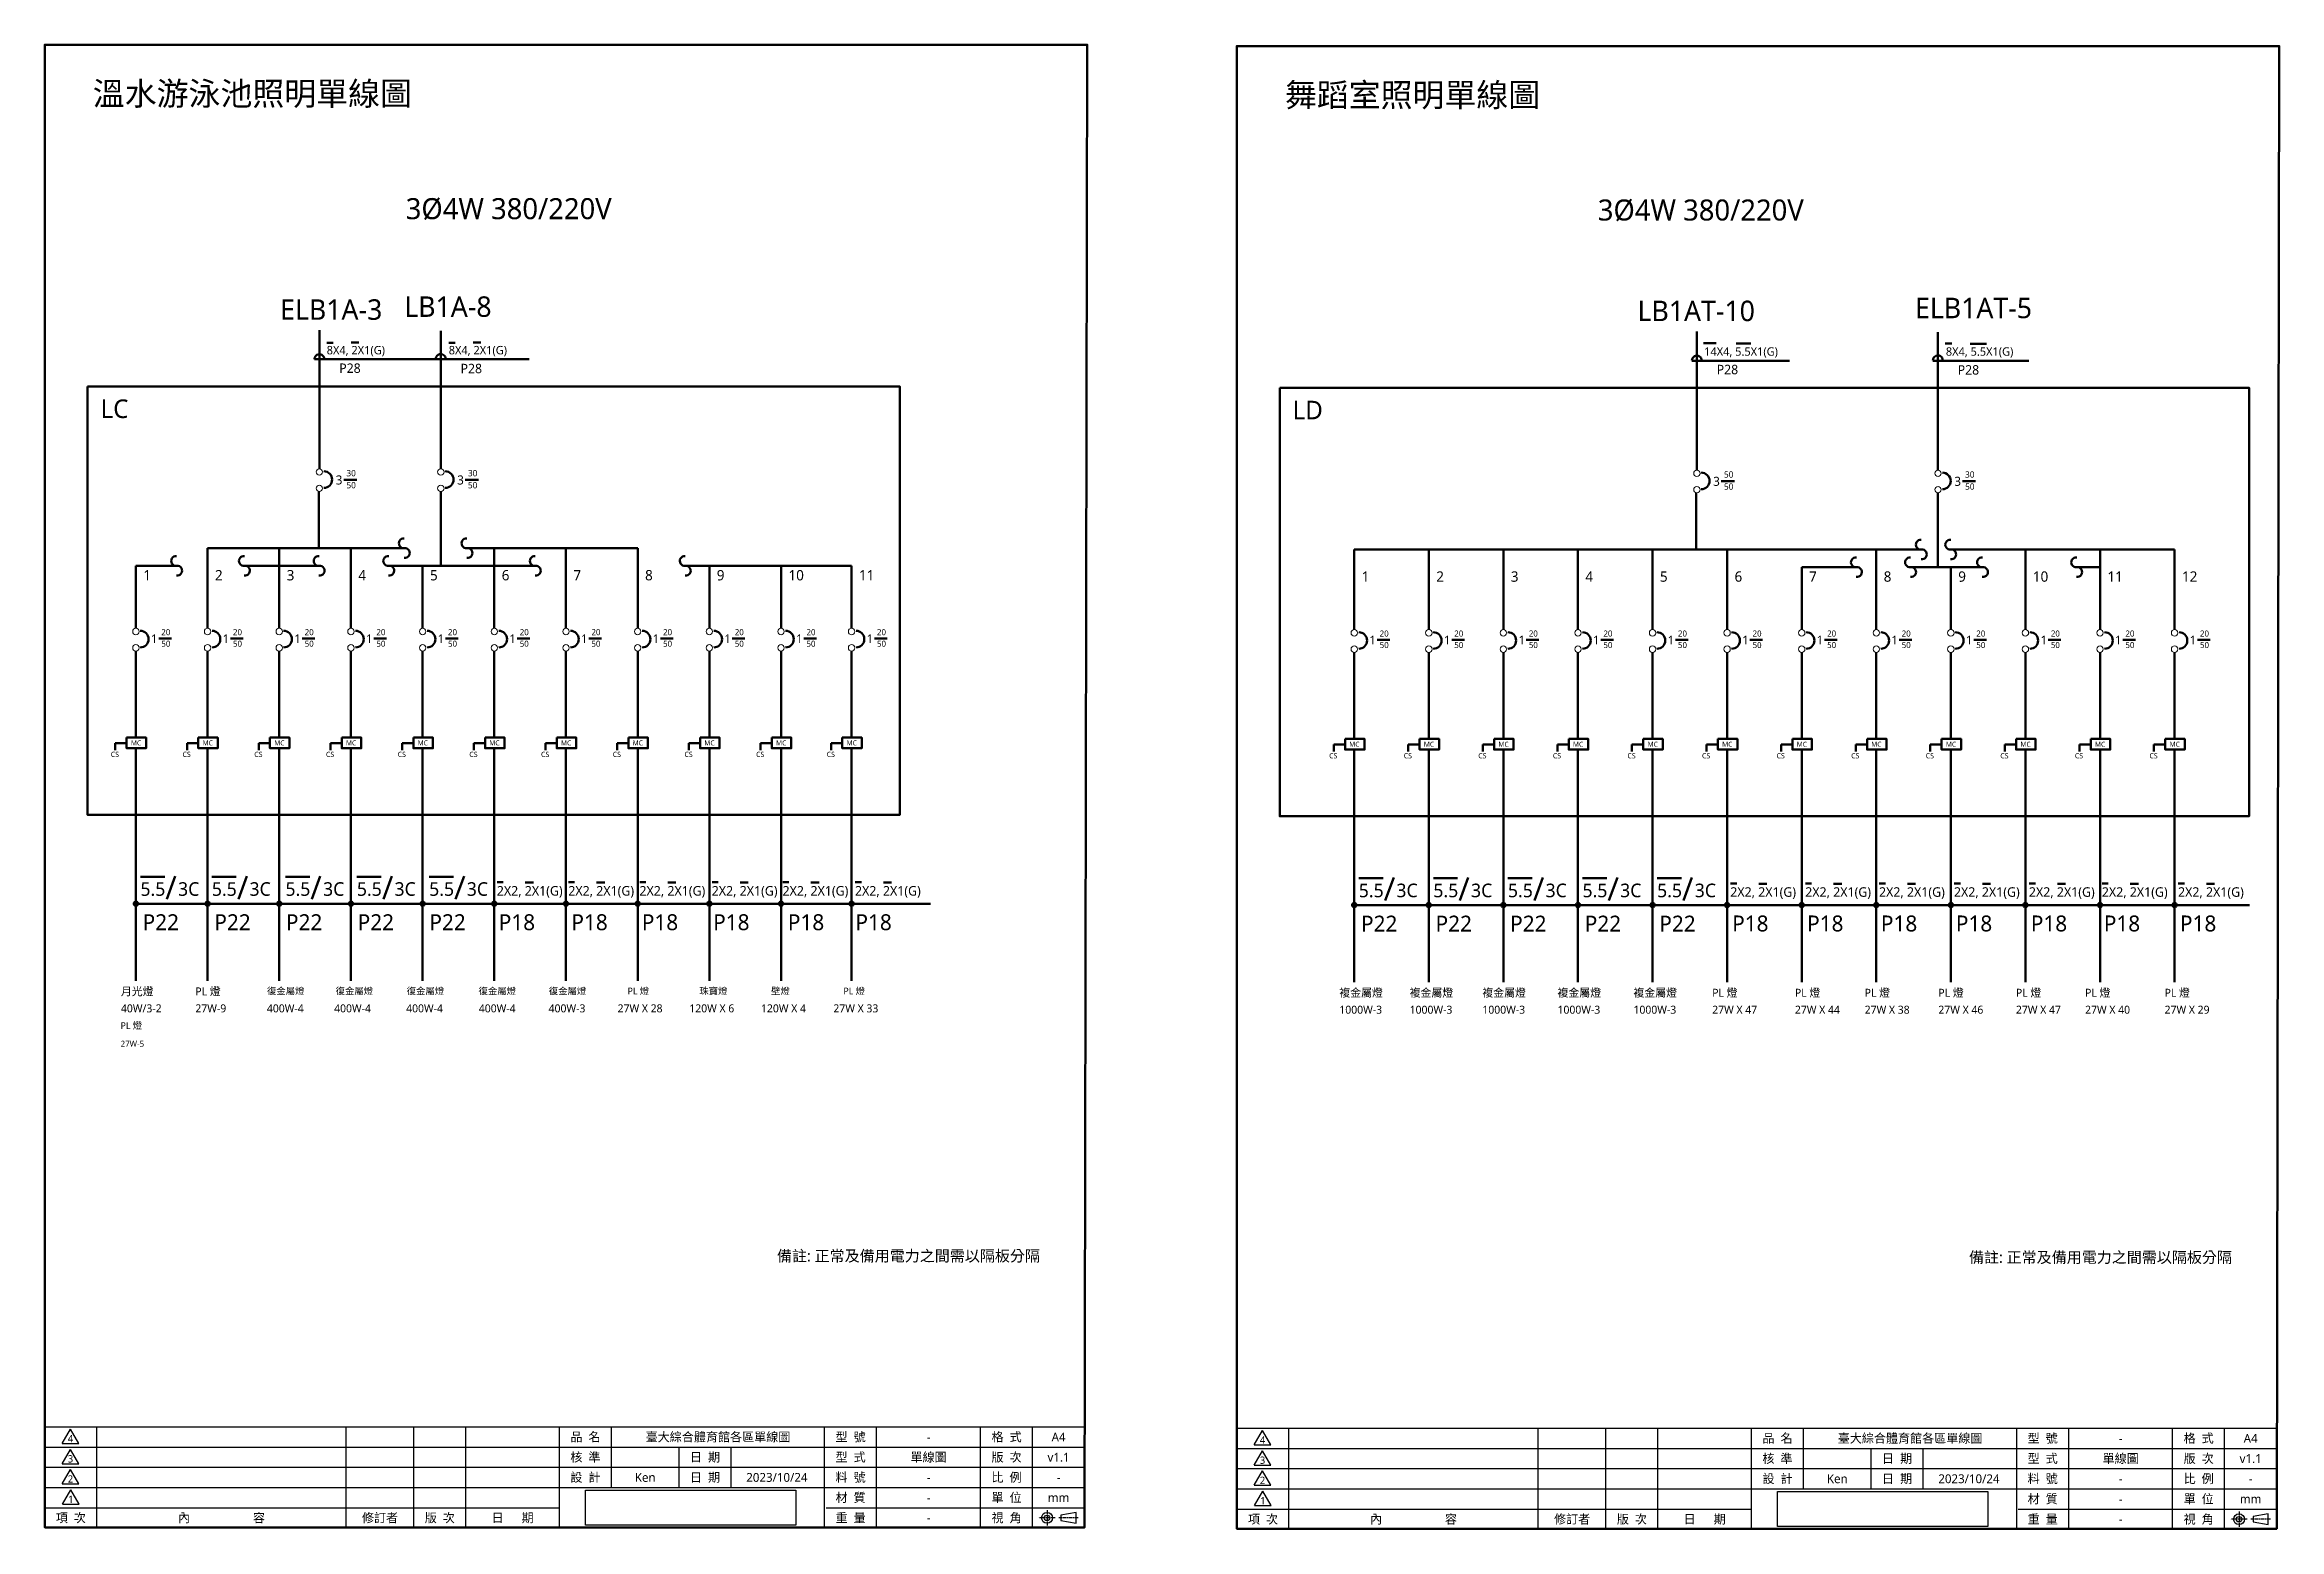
# Model space of a CAD drawing. Header units: millimetres. Extents: x 1426 to 1857, y 85 to 997.
# Drawn here: x 1426.5 to 1856.3, y 85.2 to 370.8 of the extents above; entities that cross this region are included whole.
import ezdxf
from ezdxf.enums import TextEntityAlignment as Align

# ---------------------------------------------------------------- set-up
doc = ezdxf.new("R2010")
doc.units = ezdxf.units.MM
doc.linetypes.add('CENTER2', pattern=[1.125, 0.75, -0.125, 0.125, -0.125])
doc.linetypes.add('SLD-實線', pattern=[0])
for name, color, linetype in [('PDF_文字', 251, 'Continuous'), ('小中心線', 2, 'CENTER2'), ('框+線+文字', 7, 'Continuous')]:
    doc.layers.add(name, color=color, linetype=linetype)
doc.layers.add('電力線示意', color=1, linetype='Continuous', lineweight=50)
doc.styles.add('PDF Arial', font='arial.ttf')
doc.styles.get("Standard").update_dxf_attribs({"font": ''})
doc.styles.get('Standard').set_extended_font_data('Microsoft JhengHei')
picture_1 = doc.add_image_def('image1.jpg', size_in_pixel=(2731, 456))

msp = doc.modelspace()

# ---------------------------------------------------------------- texts
for s, height, p in [('4', 1.4, (1431.45, 102.69)), ('品  名', 1.7, (1530.49, 103)), ('臺大綜合體育館各區單線圖', 1.7, (1555.99, 103)), ('型  號', 1.7, (1581.49, 103)), ('格  式', 1.7, (1611.49, 103)), ('A4', 1.7, (1621.49, 103)), ('品  名', 1.7, (1759.76, 102.74)), ('臺大綜合體育館各區單線圖', 1.7, (1785.26, 102.74)), ('型  號', 1.7, (1810.76, 102.74)), ('格  式', 1.7, (1840.76, 102.74)), ('A4', 1.7, (1850.76, 102.74)), ('3', 1.4, (1431.45, 98.8)), ('核  準', 1.7, (1530.49, 99.11)), ('日  期', 1.7, (1553.49, 99.11)), ('型  式', 1.7, (1581.49, 99.11)), ('單線圖', 1.7, (1596.49, 99.11)), ('-', 1.7, (1596.49, 103)), ('版  次', 1.7, (1611.49, 99.11)), ('4', 1.4, (1660.72, 102.43)), ('3', 1.4, (1660.72, 98.54)), ('核  準', 1.7, (1759.76, 98.85)), ('日  期', 1.7, (1782.76, 98.85)), ('型  式', 1.7, (1810.76, 98.85)), ('單線圖', 1.7, (1825.76, 98.85)), ('-', 1.7, (1825.76, 102.74)), ('版  次', 1.7, (1840.76, 98.85)), ('2', 1.4, (1431.45, 94.92)), ('設  計', 1.7, (1530.49, 95.23)), ('Ken', 1.7, (1541.99, 95.23)), ('日  期', 1.7, (1553.49, 95.23)), ('2023/10/24', 1.7, (1567.31, 95.23)), ('料  號', 1.7, (1581.49, 95.23)), ('-', 1.7, (1596.49, 95.23)), ('比  例', 1.7, (1611.49, 95.23)), ('-', 1.7, (1621.49, 95.23)), ('2', 1.4, (1660.72, 94.66)), ('設  計', 1.7, (1759.76, 94.97)), ('Ken', 1.7, (1771.26, 94.97)), ('日  期', 1.7, (1782.76, 94.97)), ('2023/10/24', 1.7, (1796.58, 94.97)), ('料  號', 1.7, (1810.76, 94.97)), ('-', 1.7, (1825.76, 94.97)), ('比  例', 1.7, (1840.76, 94.97)), ('-', 1.7, (1850.76, 94.97)), ('材  質', 1.7, (1581.49, 91.34)), ('-', 1.7, (1596.49, 91.34)), ('單  位', 1.7, (1611.49, 91.34)), ('mm', 1.7, (1621.49, 91.34)), ('材  質', 1.7, (1810.76, 91.08)), ('-', 1.7, (1825.76, 91.08)), ('單  位', 1.7, (1840.76, 91.08)), ('mm', 1.7, (1850.76, 91.08)), ('項  次', 1.7, (1431.53, 87.45)), ('內                     容', 1.7, (1460.49, 87.45)), ('修訂者', 1.7, (1490.99, 87.45)), ('版  次', 1.7, (1502.49, 87.45)), ('日      期', 1.7, (1516.49, 87.45)), ('重  量', 1.7, (1581.49, 87.45)), ('-', 1.7, (1596.49, 87.45)), ('視  角', 1.7, (1611.49, 87.45)), ('項  次', 1.7, (1660.8, 87.19)), ('內                     容', 1.7, (1689.76, 87.19)), ('修訂者', 1.7, (1720.26, 87.19)), ('版  次', 1.7, (1731.76, 87.19)), ('日      期', 1.7, (1745.76, 87.19)), ('重  量', 1.7, (1810.76, 87.19)), ('-', 1.7, (1825.76, 87.19)), ('視  角', 1.7, (1840.76, 87.19))]:
    msp.add_text(s, height=height).set_placement(p, align=Align.MIDDLE_CENTER)
at = {"color": 1}
for p in [(1621.49, 99.11), (1850.76, 98.85)]:
    msp.add_text('v1.1', height=1.7, dxfattribs=at).set_placement(p, align=Align.MIDDLE_CENTER)
at = {"color": 7}
for p in [(1431.53, 91.03), (1660.8, 90.77)]:
    msp.add_text('1', height=1.4, dxfattribs=at).set_placement(p, align=Align.MIDDLE_CENTER)
at = {"layer": 'PDF_文字', "color": 0, "attachment_point": 7, "style": 'PDF Arial'}
for s, insert, char_height in [('{\\fMicrosoft JhengHei|b0|i0|c136|p34;溫水游泳池照明單線圖}', (1435.74, 358.59), 4.5), ('{\\fMicrosoft JhengHei|b0|i0|c136|p34;舞蹈室照明單線圖}', (1665.01, 358.33), 4.5), ('{\\fMicrosoft JhengHei|b0|i0|c136|p34;LB1A-8}', (1495.65, 318.38), 3.9327), ('{\\fMicrosoft JhengHei|b0|i0|c136|p34;ELB1A-3}', (1471.78, 317.82), 3.9327), ('{\\fMicrosoft JhengHei|b0|i0|c136|p34;LB1AT-10}', (1732.84, 317.56), 3.9327), ('{\\fMicrosoft JhengHei|b0|i0|c136|p34;ELB1AT-5}', (1786.22, 318.12), 3.9327)]:
    msp.add_mtext(s, dxfattribs=dict(at, insert=insert, char_height=char_height))
at = {"layer": '電力線示意', "color": 7, "lineweight": 211}
for s, height, p in [('3%%C4W 380/220V', 4.0443, (1495.93, 337.22)), ('3%%C4W 380/220V', 4.0443, (1725.2, 336.96)), ('P28', 1.812, (1483.14, 307.66)), ('P28', 1.812, (1506.48, 307.59)), ('P28', 1.812, (1748.07, 307.4)), ('P28', 1.812, (1794.42, 307.33)), ('3', 1.73, (1482.46, 286.2)), ('30', 1.211, (1484.53, 287.77)), ('3', 1.73, (1505.82, 286.2)), ('30', 1.211, (1507.9, 287.77)), ('50', 1.211, (1749.47, 287.51)), ('30', 1.211, (1795.84, 287.51)), ('50', 1.211, (1484.53, 285.45)), ('50', 1.211, (1507.9, 285.45)), ('3', 1.73, (1747.39, 285.94)), ('50', 1.211, (1749.47, 285.19)), ('3', 1.73, (1793.77, 285.94)), ('50', 1.211, (1795.84, 285.19)), ('1', 1.99, (1445.46, 267.75)), ('2', 1.99, (1459.24, 267.75)), ('3', 1.99, (1473.03, 267.75)), ('4', 1.99, (1486.81, 267.75)), ('5', 1.99, (1500.6, 267.75)), ('6', 1.99, (1514.39, 267.75)), ('7', 1.99, (1528.18, 267.75)), ('8', 1.99, (1541.96, 267.75)), ('9', 1.99, (1555.75, 267.75)), ('10', 1.991, (1569.54, 267.75)), ('11', 1.991, (1583.1, 267.75)), ('1', 1.99, (1679.78, 267.49)), ('2', 1.99, (1694.13, 267.49)), ('3', 1.99, (1708.47, 267.49)), ('4', 1.99, (1722.81, 267.49)), ('5', 1.99, (1737.15, 267.49)), ('6', 1.99, (1751.5, 267.49)), ('7', 1.99, (1765.84, 267.49)), ('8', 1.99, (1780.18, 267.49)), ('9', 1.99, (1794.52, 267.49)), ('10', 1.991, (1808.87, 267.49)), ('11', 1.991, (1823.21, 267.49)), ('12', 1.991, (1837.55, 267.49)), ('20', 1.16, (1448.93, 257.21)), ('20', 1.16, (1462.71, 257.21)), ('20', 1.16, (1476.5, 257.21)), ('20', 1.16, (1490.29, 257.21)), ('20', 1.16, (1504.07, 257.21)), ('20', 1.16, (1517.86, 257.21)), ('20', 1.16, (1531.65, 257.21)), ('20', 1.16, (1545.43, 257.21)), ('20', 1.16, (1559.22, 257.21)), ('20', 1.16, (1573.01, 257.21)), ('20', 1.16, (1586.57, 257.21)), ('20', 1.16, (1683.25, 256.95)), ('20', 1.16, (1697.6, 256.95)), ('20', 1.16, (1711.94, 256.95)), ('20', 1.16, (1726.28, 256.95)), ('20', 1.16, (1740.62, 256.95)), ('20', 1.16, (1754.97, 256.95)), ('20', 1.16, (1769.31, 256.95)), ('20', 1.16, (1783.65, 256.95)), ('20', 1.16, (1798, 256.95)), ('20', 1.16, (1812.34, 256.95)), ('20', 1.16, (1826.68, 256.95)), ('20', 1.16, (1841.02, 256.95)), ('1', 1.66, (1446.94, 255.71)), ('50', 1.16, (1448.93, 254.99)), ('1', 1.66, (1460.72, 255.71)), ('50', 1.16, (1462.71, 254.99)), ('1', 1.66, (1474.51, 255.71)), ('50', 1.16, (1476.5, 254.99)), ('1', 1.66, (1488.3, 255.71)), ('50', 1.16, (1490.29, 254.99)), ('1', 1.66, (1502.08, 255.71)), ('50', 1.16, (1504.07, 254.99)), ('1', 1.66, (1515.87, 255.71)), ('50', 1.16, (1517.86, 254.99)), ('1', 1.66, (1529.66, 255.71)), ('50', 1.16, (1531.65, 254.99)), ('1', 1.66, (1543.44, 255.71)), ('50', 1.16, (1545.43, 254.99)), ('1', 1.66, (1557.23, 255.71)), ('50', 1.16, (1559.22, 254.99)), ('1', 1.66, (1571.02, 255.71)), ('50', 1.16, (1573.01, 254.99)), ('1', 1.66, (1584.59, 255.71)), ('50', 1.16, (1586.57, 254.99)), ('1', 1.66, (1681.27, 255.45)), ('50', 1.16, (1683.25, 254.73)), ('1', 1.66, (1695.61, 255.45)), ('50', 1.16, (1697.6, 254.73)), ('1', 1.66, (1709.95, 255.45)), ('50', 1.16, (1711.94, 254.73)), ('1', 1.66, (1724.29, 255.45)), ('50', 1.16, (1726.28, 254.73)), ('1', 1.66, (1738.64, 255.45)), ('50', 1.16, (1740.62, 254.73)), ('1', 1.66, (1752.98, 255.45)), ('50', 1.16, (1754.97, 254.73)), ('1', 1.66, (1767.32, 255.45)), ('50', 1.16, (1769.31, 254.73)), ('1', 1.66, (1781.66, 255.45)), ('50', 1.16, (1783.65, 254.73)), ('1', 1.66, (1796.01, 255.45)), ('50', 1.16, (1798, 254.73)), ('1', 1.66, (1810.35, 255.45)), ('50', 1.16, (1812.34, 254.73)), ('1', 1.66, (1824.69, 255.45)), ('50', 1.16, (1826.68, 254.73)), ('1', 1.66, (1839.04, 255.45)), ('50', 1.16, (1841.02, 254.73)), ('MC', 0.965, (1443.07, 236.01)), ('MC', 0.965, (1456.85, 236.01)), ('MC', 0.965, (1470.64, 236.01)), ('MC', 0.965, (1484.43, 236.01)), ('MC', 0.965, (1498.21, 236.01)), ('MC', 0.965, (1512, 236.01)), ('MC', 0.965, (1525.79, 236.01)), ('MC', 0.965, (1539.57, 236.01)), ('MC', 0.965, (1553.36, 236.01)), ('MC', 0.965, (1567.15, 236.01)), ('MC', 0.965, (1580.71, 236.01)), ('MC', 0.965, (1677.39, 235.75)), ('MC', 0.965, (1691.74, 235.75)), ('MC', 0.965, (1706.08, 235.75)), ('MC', 0.965, (1720.42, 235.75)), ('MC', 0.965, (1734.77, 235.75)), ('MC', 0.965, (1749.11, 235.75)), ('MC', 0.965, (1763.45, 235.75)), ('MC', 0.965, (1777.79, 235.75)), ('MC', 0.965, (1792.14, 235.75)), ('MC', 0.965, (1806.48, 235.75)), ('MC', 0.965, (1820.82, 235.75)), ('MC', 0.965, (1835.16, 235.75)), ('5.5', 2.608, (1444.9, 207.08)), ('3C', 2.608, (1452.14, 207.09)), ('5.5', 2.608, (1458.64, 207.08)), ('3C', 2.608, (1465.88, 207.09)), ('5.5', 2.608, (1472.79, 207.08)), ('3C', 2.608, (1480.03, 207.09)), ('5.5', 2.608, (1486.53, 207.08)), ('3C', 2.608, (1493.77, 207.09)), ('5.5', 2.608, (1500.43, 207.08)), ('3C', 2.608, (1507.67, 207.09)), ('5.5', 2.608, (1679.22, 206.81)), ('3C', 2.608, (1686.46, 206.82)), ('5.5', 2.608, (1693.57, 206.81)), ('3C', 2.608, (1700.81, 206.82)), ('5.5', 2.608, (1707.91, 206.81)), ('3C', 2.608, (1715.15, 206.82)), ('5.5', 2.608, (1722.25, 206.81)), ('3C', 2.608, (1729.49, 206.82)), ('5.5', 2.608, (1736.6, 206.81)), ('3C', 2.608, (1743.84, 206.82)), ('P22', 3.069, (1445.33, 200.47)), ('P22', 3.069, (1459.12, 200.47)), ('P22', 3.069, (1472.9, 200.47)), ('P22', 3.069, (1486.69, 200.47)), ('P22', 3.069, (1500.48, 200.47)), ('P18', 3.069, (1513.82, 200.47)), ('P18', 3.069, (1527.79, 200.47)), ('P18', 3.069, (1541.34, 200.47)), ('P18', 3.069, (1555.06, 200.47)), ('P18', 3.069, (1569.43, 200.47)), ('P18', 3.069, (1582.42, 200.47)), ('P22', 3.069, (1679.66, 200.2)), ('P22', 3.069, (1694, 200.2)), ('P22', 3.069, (1708.34, 200.2)), ('P22', 3.069, (1722.69, 200.2)), ('P22', 3.069, (1737.03, 200.2)), ('P18', 3.069, (1751.04, 200.23)), ('P18', 3.069, (1765.46, 200.23)), ('P18', 3.069, (1779.65, 200.23)), ('P18', 3.069, (1794.07, 200.23)), ('P18', 3.069, (1808.48, 200.23)), ('P18', 3.069, (1822.52, 200.23)), ('P18', 3.069, (1837.17, 200.23)), ('月光燈', 1.535, (1441.16, 187.93)), ('PL 燈', 1.535, (1455.47, 187.93)), ('復金屬燈', 1.289, (1469.24, 188.13)), ('復金屬燈', 1.289, (1482.44, 188.13)), ('復金屬燈', 1.289, (1496.11, 188.13)), ('復金屬燈', 1.289, (1509.93, 188.13)), ('復金屬燈', 1.289, (1523.45, 188.13)), ('PL 燈', 1.289, (1538.61, 188.13)), ('珠寶燈', 1.289, (1552.4, 188.13)), ('壁燈', 1.289, (1566.19, 188.13)), ('PL 燈', 1.289, (1580.11, 188.13)), ('複金屬燈', 1.535, (1675.49, 187.67)), ('複金屬燈', 1.535, (1689.01, 187.67)), ('複金屬燈', 1.535, (1703, 187.67)), ('複金屬燈', 1.535, (1717.45, 187.67)), ('複金屬燈', 1.535, (1732.06, 187.67)), ('PL 燈', 1.535, (1747.2, 187.67)), ('PL 燈', 1.535, (1763.11, 187.67)), ('PL 燈', 1.535, (1776.53, 187.67)), ('PL 燈', 1.535, (1790.7, 187.67)), ('PL 燈', 1.535, (1805.62, 187.67)), ('PL 燈', 1.535, (1818.92, 187.67)), ('PL 燈', 1.535, (1834.21, 187.67)), ('40W/3-2', 1.535, (1441.16, 184.67)), ('27W-9', 1.535, (1455.47, 184.67)), ('400W-4', 1.535, (1469.23, 184.67)), ('400W-4', 1.535, (1482.16, 184.67)), ('400W-4', 1.535, (1496.01, 184.67)), ('400W-4', 1.535, (1509.99, 184.67)), ('400W-3', 1.535, (1523.41, 184.67)), ('27W X 28', 1.535, (1536.68, 184.67)), ('120W X 6', 1.535, (1550.47, 184.67)), ('120W X 4', 1.535, (1564.26, 184.67)), ('27W X 33', 1.535, (1578.18, 184.67)), ('1000W-3', 1.535, (1675.49, 184.41)), ('1000W-3', 1.535, (1689.01, 184.41)), ('1000W-3', 1.535, (1703, 184.41)), ('1000W-3', 1.535, (1717.45, 184.41)), ('1000W-3', 1.535, (1732.06, 184.41)), ('27W X 47', 1.535, (1747.2, 184.41)), ('27W X 44', 1.535, (1763.11, 184.41)), ('27W X 38', 1.535, (1776.53, 184.41)), ('27W X 46', 1.535, (1790.7, 184.41)), ('27W X 47', 1.535, (1805.62, 184.41)), ('27W X 40', 1.535, (1818.92, 184.41)), ('27W X 29', 1.535, (1834.21, 184.41)), ('PL 燈', 1.289, (1441.09, 181.48)), ('27W-5', 1.166, (1441.1, 178.05)), ('備註: 正常及備用電力之間需以隔板分隔', 2.1182, (1567.33, 136.77)), ('備註: 正常及備用電力之間需以隔板分隔', 2.1182, (1796.59, 136.5))]:
    msp.add_text(s, height=height, dxfattribs=at).set_placement(p)
at = {"layer": '電力線示意', "color": 7, "lineweight": 50}
for s, height, p in [('8X4, 2X1(G)', 1.6183, (1480.73, 311.22)), ('8X4, 2X1(G)', 1.6183, (1504.2, 311.22)), ('14X4, 5.5X1(G)', 1.6183, (1745.66, 310.96)), ('8X4, 5.5X1(G)', 1.6183, (1792.14, 310.96)), ('2X2, 2X1(G)', 1.8282, (1513.45, 207.13)), ('2X2, 2X1(G)', 1.8282, (1527.19, 207.13)), ('2X2, 2X1(G)', 1.8282, (1540.88, 207.13)), ('2X2, 2X1(G)', 1.8282, (1554.78, 207.13)), ('2X2, 2X1(G)', 1.8282, (1568.4, 207.13)), ('2X2, 2X1(G)', 1.8282, (1582.33, 207.13)), ('2X2, 2X1(G)', 1.8282, (1750.67, 206.9)), ('2X2, 2X1(G)', 1.8282, (1765.09, 206.9)), ('2X2, 2X1(G)', 1.8282, (1779.28, 206.9)), ('2X2, 2X1(G)', 1.8282, (1793.69, 206.9)), ('2X2, 2X1(G)', 1.8282, (1808.11, 206.9)), ('2X2, 2X1(G)', 1.8282, (1822.14, 206.9)), ('2X2, 2X1(G)', 1.8282, (1836.79, 206.9))]:
    msp.add_text(s, height=height, dxfattribs=at).set_placement(p)
at = {"layer": '電力線示意', "color": 40, "lineweight": 211}
for s, p in [('LC', (1437.23, 298.98)), ('LD', (1666.5, 298.72))]:
    msp.add_text(s, height=3.565, dxfattribs=at).set_placement(p)

# ---------------------------------------------------------------- blocks, each defined once
blk = doc.blocks.new('A$C8cc65e2c')
at = {"layer": '電力線示意', "color": 7, "lineweight": 211}
for p, q in [((0, 0), (-2.18, 0)), ((-2.18, 0), (-2.18, -1.39))]:
    blk.add_line(p, q, dxfattribs=at)
blk.add_text('CS', height=1.01, dxfattribs=at).set_placement((-3.05, -2.69))

# ---------------------------------------------------------------- hatches: boundary and pattern name
at = {"layer": '電力線示意', "lineweight": 211}
h = msp.add_hatch(color=7, dxfattribs=at)
h.dxf.hatch_style = 1
h.paths.add_polyline_path([(1444.44, 205.56, 1), (1443.62, 205.56, 1)])
h = msp.add_hatch(color=7, dxfattribs=at)
h.dxf.hatch_style = 1
h.paths.add_polyline_path([(1458.23, 205.56, 1), (1457.41, 205.56, 1)])
h = msp.add_hatch(color=7, dxfattribs=at)
h.dxf.hatch_style = 1
h.paths.add_polyline_path([(1472.01, 205.56, 1), (1471.19, 205.56, 1)])
h = msp.add_hatch(color=7, dxfattribs=at)
h.dxf.hatch_style = 1
h.paths.add_polyline_path([(1485.81, 205.56, 1), (1484.99, 205.56, 1)])
h = msp.add_hatch(color=7, dxfattribs=at)
h.dxf.hatch_style = 1
h.paths.add_polyline_path([(1499.59, 205.56, 1), (1498.77, 205.56, 1)])
h = msp.add_hatch(color=7, dxfattribs=at)
h.dxf.hatch_style = 1
h.paths.add_polyline_path([(1513.37, 205.56, 1), (1512.55, 205.56, 1)])
h = msp.add_hatch(color=7, dxfattribs=at)
h.dxf.hatch_style = 1
h.paths.add_polyline_path([(1527.16, 205.56, 1), (1526.34, 205.56, 1)])
h = msp.add_hatch(color=7, dxfattribs=at)
h.dxf.hatch_style = 1
h.paths.add_polyline_path([(1540.95, 205.56, 1), (1540.13, 205.56, 1)])
h = msp.add_hatch(color=7, dxfattribs=at)
h.dxf.hatch_style = 1
h.paths.add_polyline_path([(1554.73, 205.56, 1), (1553.92, 205.56, 1)])
h = msp.add_hatch(color=7, dxfattribs=at)
h.dxf.hatch_style = 1
h.paths.add_polyline_path([(1568.52, 205.56, 1), (1567.7, 205.56, 1)])
h = msp.add_hatch(color=7, dxfattribs=at)
h.dxf.hatch_style = 1
h.paths.add_polyline_path([(1582.09, 205.56, 1), (1581.27, 205.56, 1)])
h = msp.add_hatch(color=7, dxfattribs=at)
h.dxf.hatch_style = 1
h.paths.add_polyline_path([(1678.77, 205.29, 1), (1677.95, 205.29, 1)])
h = msp.add_hatch(color=7, dxfattribs=at)
h.dxf.hatch_style = 1
h.paths.add_polyline_path([(1693.11, 205.29, 1), (1692.29, 205.29, 1)])
h = msp.add_hatch(color=7, dxfattribs=at)
h.dxf.hatch_style = 1
h.paths.add_polyline_path([(1707.45, 205.29, 1), (1706.63, 205.29, 1)])
h = msp.add_hatch(color=7, dxfattribs=at)
h.dxf.hatch_style = 1
h.paths.add_polyline_path([(1721.8, 205.29, 1), (1720.98, 205.29, 1)])
h = msp.add_hatch(color=7, dxfattribs=at)
h.dxf.hatch_style = 1
h.paths.add_polyline_path([(1736.14, 205.29, 1), (1735.32, 205.29, 1)])
h = msp.add_hatch(color=7, dxfattribs=at)
h.dxf.hatch_style = 1
h.paths.add_polyline_path([(1750.48, 205.29, 1), (1749.66, 205.29, 1)])
h = msp.add_hatch(color=7, dxfattribs=at)
h.dxf.hatch_style = 1
h.paths.add_polyline_path([(1764.82, 205.29, 1), (1764.01, 205.29, 1)])
h = msp.add_hatch(color=7, dxfattribs=at)
h.dxf.hatch_style = 1
h.paths.add_polyline_path([(1779.17, 205.29, 1), (1778.35, 205.29, 1)])
h = msp.add_hatch(color=7, dxfattribs=at)
h.dxf.hatch_style = 1
h.paths.add_polyline_path([(1793.51, 205.29, 1), (1792.69, 205.29, 1)])
h = msp.add_hatch(color=7, dxfattribs=at)
h.dxf.hatch_style = 1
h.paths.add_polyline_path([(1807.85, 205.29, 1), (1807.03, 205.29, 1)])
h = msp.add_hatch(color=7, dxfattribs=at)
h.dxf.hatch_style = 1
h.paths.add_polyline_path([(1822.2, 205.29, 1), (1821.38, 205.29, 1)])
h = msp.add_hatch(color=7, dxfattribs=at)
h.dxf.hatch_style = 1
h.paths.add_polyline_path([(1836.54, 205.29, 1), (1835.72, 205.29, 1)])

# ---------------------------------------------------------------- linework, layer by layer
at = {"lineweight": 30}
for p, q in [((1426.49, 85.51), (1426.49, 104.95)), ((1426.49, 104.95), (1626.49, 104.95)), ((1426.49, 85.51), (1426.49, 104.95)), ((1426.49, 85.51), (1426.49, 104.95)), ((1436.49, 85.51), (1436.49, 104.95)), ((1436.49, 85.51), (1436.49, 104.95)), ((1436.49, 85.51), (1436.49, 104.95)), ((1436.49, 85.51), (1436.49, 104.95)), ((1484.49, 85.51), (1484.49, 104.95)), ((1497.49, 85.51), (1497.49, 104.95)), ((1507.49, 85.51), (1507.49, 104.95)), ((1525.49, 85.51), (1525.49, 104.95)), ((1525.49, 85.51), (1525.49, 104.95)), ((1525.49, 85.51), (1525.49, 104.95)), ((1525.49, 85.51), (1525.49, 104.95)), ((1535.49, 93.28), (1535.49, 104.95)), ((1576.49, 85.51), (1576.49, 104.95)), ((1586.49, 85.51), (1586.49, 104.95)), ((1586.49, 85.51), (1586.49, 104.95)), ((1586.49, 85.51), (1586.49, 104.95)), ((1606.49, 85.51), (1606.49, 104.95)), ((1616.49, 85.51), (1616.49, 104.95)), ((1616.49, 85.51), (1616.49, 104.95)), ((1616.49, 85.51), (1616.49, 104.95)), ((1616.49, 85.51), (1616.49, 104.95)), ((1655.76, 85.25), (1655.76, 104.69)), ((1655.76, 104.69), (1855.76, 104.69)), ((1655.76, 85.25), (1655.76, 104.69)), ((1655.76, 85.25), (1655.76, 104.69)), ((1665.76, 85.25), (1665.76, 104.69)), ((1665.76, 85.25), (1665.76, 104.69)), ((1665.76, 85.25), (1665.76, 104.69)), ((1665.76, 85.25), (1665.76, 104.69)), ((1713.76, 85.25), (1713.76, 104.69)), ((1726.76, 85.25), (1726.76, 104.69)), ((1736.76, 85.25), (1736.76, 104.69)), ((1754.76, 85.25), (1754.76, 104.69)), ((1754.76, 85.25), (1754.76, 104.69)), ((1754.76, 85.25), (1754.76, 104.69)), ((1754.76, 85.25), (1754.76, 104.69)), ((1764.76, 93.02), (1764.76, 104.69)), ((1805.76, 85.25), (1805.76, 104.69)), ((1815.76, 85.25), (1815.76, 104.69)), ((1815.76, 85.25), (1815.76, 104.69)), ((1815.76, 85.25), (1815.76, 104.69)), ((1835.76, 85.25), (1835.76, 104.69)), ((1845.76, 85.25), (1845.76, 104.69)), ((1845.76, 85.25), (1845.76, 104.69)), ((1845.76, 85.25), (1845.76, 104.69)), ((1845.76, 85.25), (1845.76, 104.69)), ((1426.49, 101.06), (1626.49, 101.06)), ((1548.49, 93.28), (1548.49, 101.06)), ((1558.49, 93.28), (1558.49, 101.06)), ((1655.76, 100.8), (1855.76, 100.8)), ((1777.76, 93.02), (1777.76, 100.8)), ((1787.76, 93.02), (1787.76, 100.8)), ((1426.49, 97.17), (1626.49, 97.17)), ((1655.76, 96.91), (1855.76, 96.91)), ((1426.57, 93.28), (1571.51, 93.28)), ((1571.51, 93.28), (1626.49, 93.28)), ((1655.83, 93.02), (1800.77, 93.02)), ((1800.77, 93.02), (1855.76, 93.02)), ((1426.57, 89.39), (1525.49, 89.39)), ((1576.77, 89.39), (1626.49, 89.39)), ((1655.83, 89.13), (1754.76, 89.13)), ((1806.04, 89.13), (1855.76, 89.13))]:
    msp.add_line(p, q, dxfattribs=at)
at = {"lineweight": -3}
for p, q in [((1429.86, 101.75), (1431.45, 104.5)), ((1433.04, 101.75), (1431.45, 104.5)), ((1659.13, 101.49), (1660.72, 104.24)), ((1662.31, 101.49), (1660.72, 104.24)), ((1429.86, 101.75), (1433.04, 101.75)), ((1429.86, 97.86), (1431.45, 100.61)), ((1433.04, 97.86), (1431.45, 100.61)), ((1659.13, 101.49), (1662.31, 101.49)), ((1659.13, 97.6), (1660.72, 100.35)), ((1662.31, 97.6), (1660.72, 100.35)), ((1429.86, 97.86), (1433.04, 97.86)), ((1429.86, 93.97), (1431.45, 96.73)), ((1433.04, 93.97), (1431.45, 96.73)), ((1659.13, 97.6), (1662.31, 97.6)), ((1659.13, 93.71), (1660.72, 96.47)), ((1662.31, 93.71), (1660.72, 96.47)), ((1429.86, 93.97), (1433.04, 93.97)), ((1659.13, 93.71), (1662.31, 93.71))]:
    msp.add_line(p, q, dxfattribs=at)
at = {"color": 7, "lineweight": -3}
for p, q in [((1429.94, 90.08), (1431.53, 92.84)), ((1433.12, 90.08), (1431.53, 92.84)), ((1659.2, 89.82), (1660.8, 92.58)), ((1662.39, 89.82), (1660.8, 92.58)), ((1429.94, 90.08), (1433.12, 90.08)), ((1659.2, 89.82), (1662.39, 89.82))]:
    msp.add_line(p, q, dxfattribs=at)
at = {"color": 7, "linetype": 'SLD-實線', "lineweight": 0}
for centre in [(1479.32, 288.6), (1502.68, 288.6), (1744.25, 288.34), (1790.63, 288.34), (1479.32, 285.46), (1502.68, 285.46), (1744.25, 285.2), (1790.63, 285.2), (1444.03, 257.92), (1457.82, 257.92), (1471.6, 257.92), (1485.39, 257.92), (1499.18, 257.92), (1512.96, 257.92), (1526.75, 257.92), (1540.54, 257.92), (1554.33, 257.92), (1568.11, 257.92), (1581.68, 257.92), (1678.36, 257.66), (1692.7, 257.66), (1707.04, 257.66), (1721.39, 257.66), (1735.73, 257.66), (1750.07, 257.66), (1764.42, 257.66), (1778.76, 257.66), (1793.1, 257.66), (1807.44, 257.66), (1821.79, 257.66), (1836.13, 257.66), (1444.03, 254.78), (1457.82, 254.78), (1471.6, 254.78), (1485.39, 254.78), (1499.18, 254.78), (1512.96, 254.78), (1526.75, 254.78), (1540.54, 254.78), (1554.33, 254.78), (1568.11, 254.78), (1581.68, 254.78), (1678.36, 254.52), (1692.7, 254.52), (1707.04, 254.52), (1721.39, 254.52), (1735.73, 254.52), (1750.07, 254.52), (1764.42, 254.52), (1778.76, 254.52), (1793.1, 254.52), (1807.44, 254.52), (1821.79, 254.52), (1836.13, 254.52)]:
    msp.add_circle(centre, 0.613, dxfattribs=at)
at = {"layer": '小中心線', "color": 1}
for points in [[(1620.84, 87.45), (1617.7, 87.45)], [(1619.27, 88.95), (1619.27, 85.95)], [(1625.28, 87.45), (1621.56, 87.45)], [(1850.1, 87.19), (1846.97, 87.19)], [(1848.53, 88.69), (1848.53, 85.69)], [(1854.55, 87.19), (1850.82, 87.19)]]:
    msp.add_lwpolyline(points, dxfattribs=at)
at = {"layer": '框+線+文字', "color": 5}
for points in [[(1621.95, 86.93), (1624.89, 86.4), (1624.89, 88.5), (1621.95, 87.97)], [(1851.22, 86.67), (1854.16, 86.14), (1854.16, 88.24), (1851.22, 87.71)]]:
    msp.add_lwpolyline(points, close=True, dxfattribs=at)
for centre, radius in [((1619.27, 87.45), 1.05), ((1619.27, 87.45), 0.523), ((1848.53, 87.19), 1.05), ((1848.53, 87.19), 0.523)]:
    msp.add_circle(centre, radius, dxfattribs=at)
at = {"layer": '電力線示意', "color": 9, "lineweight": 50}
for p, q in [((1479.34, 315.87), (1479.32, 289.21)), ((1744.27, 315.61), (1744.25, 288.95)), ((1479.21, 284.86), (1479.19, 273.94)), ((1744.14, 284.59), (1744.13, 273.68))]:
    msp.add_line(p, q, dxfattribs=at)
at = {"layer": '電力線示意', "color": 7, "lineweight": 211}
for p, q in [((1502.67, 289.21), (1502.67, 315.72)), ((1790.61, 288.95), (1790.61, 315.46)), ((1478.37, 310.28), (1519.64, 310.28)), ((1480.78, 313.46), (1481.96, 313.46)), ((1485.45, 313.47), (1486.93, 313.47)), ((1504.25, 313.46), (1505.42, 313.46)), ((1508.91, 313.47), (1510.4, 313.47)), ((1743.3, 309.95), (1762.04, 309.95)), ((1745.53, 313.37), (1747.95, 313.37)), ((1751.84, 313.32), (1754.62, 313.32)), ((1789.66, 309.96), (1808.13, 309.96)), ((1792.01, 313.28), (1793.3, 313.28)), ((1796.8, 313.24), (1799.98, 313.24)), ((1484.02, 287.09), (1486.55, 287.09)), ((1502.67, 270.55), (1502.67, 284.85)), ((1507.39, 287.09), (1509.92, 287.09)), ((1748.95, 286.83), (1751.48, 286.83)), ((1790.61, 270.29), (1790.61, 284.59)), ((1795.33, 286.83), (1797.86, 286.83)), ((1457.82, 273.94), (1495.61, 273.94)), ((1457.82, 273.94), (1457.82, 258.53)), ((1471.61, 273.94), (1471.61, 258.53)), ((1485.39, 273.94), (1485.39, 258.53)), ((1507.57, 273.94), (1520.93, 273.94)), ((1512.97, 273.94), (1512.97, 258.53)), ((1520.93, 273.94), (1540.54, 273.94)), ((1526.75, 273.94), (1526.75, 258.53)), ((1540.54, 273.94), (1540.54, 258.53)), ((1678.36, 273.68), (1787.41, 273.68)), ((1678.36, 273.68), (1678.36, 258.27)), ((1692.7, 273.68), (1692.7, 258.27)), ((1707.05, 273.68), (1707.05, 258.27)), ((1721.39, 273.68), (1721.39, 258.27)), ((1735.73, 273.68), (1735.73, 258.27)), ((1750.07, 273.68), (1750.07, 258.27)), ((1778.76, 273.68), (1778.76, 258.27)), ((1793.1, 273.68), (1836.13, 273.68)), ((1807.45, 273.68), (1807.45, 258.27)), ((1821.79, 273.68), (1821.79, 258.27)), ((1836.13, 273.68), (1836.13, 258.27)), ((1444.04, 270.55), (1444.04, 258.53)), ((1444.04, 270.55), (1451.8, 270.55)), ((1444.04, 270.55), (1444.04, 258.53)), ((1444.04, 270.55), (1444.04, 258.53)), ((1444.04, 270.55), (1444.04, 258.53)), ((1457.82, 270.55), (1457.82, 258.53)), ((1457.82, 270.55), (1457.82, 258.53)), ((1457.82, 270.55), (1457.82, 258.53)), ((1464.91, 270.55), (1479.19, 270.55)), ((1471.61, 270.55), (1471.61, 258.53)), ((1471.61, 270.55), (1471.61, 258.53)), ((1471.61, 270.55), (1471.61, 258.53)), ((1485.39, 270.55), (1485.39, 258.53)), ((1485.39, 270.55), (1485.39, 258.53)), ((1485.39, 270.55), (1485.39, 258.53)), ((1492.7, 270.55), (1520.8, 270.55)), ((1499.18, 270.55), (1499.18, 258.53)), ((1499.18, 270.55), (1499.18, 258.53)), ((1499.18, 270.55), (1499.18, 258.53)), ((1499.18, 270.55), (1499.18, 258.53)), ((1512.97, 270.55), (1512.97, 258.53)), ((1512.97, 270.55), (1512.97, 258.53)), ((1512.97, 270.55), (1512.97, 258.53)), ((1526.75, 270.55), (1526.75, 258.53)), ((1526.75, 270.55), (1526.75, 258.53)), ((1526.75, 270.55), (1526.75, 258.53)), ((1540.54, 270.55), (1540.54, 258.53)), ((1540.54, 270.55), (1540.54, 258.53)), ((1540.54, 270.55), (1540.54, 258.53)), ((1549.64, 270.55), (1554.33, 270.55)), ((1554.33, 270.55), (1581.68, 270.55)), ((1554.33, 270.55), (1554.33, 258.53)), ((1554.33, 270.55), (1554.33, 258.53)), ((1554.33, 270.55), (1554.33, 258.53)), ((1554.33, 270.55), (1554.33, 258.53)), ((1568.11, 270.55), (1568.11, 258.53)), ((1568.11, 270.55), (1568.11, 258.53)), ((1568.11, 270.55), (1568.11, 258.53)), ((1568.11, 270.55), (1568.11, 258.53)), ((1581.68, 270.55), (1581.68, 258.53)), ((1581.68, 270.55), (1581.68, 258.53)), ((1581.68, 270.55), (1581.68, 258.53)), ((1581.68, 270.55), (1581.68, 258.53)), ((1678.36, 270.29), (1678.36, 258.27)), ((1678.36, 270.29), (1678.36, 258.27)), ((1678.36, 270.29), (1678.36, 258.27)), ((1764.42, 270.29), (1764.42, 258.27)), ((1764.42, 270.29), (1774.95, 270.29)), ((1785.24, 270.29), (1799.23, 270.29)), ((1793.1, 270.29), (1793.1, 258.27)), ((1817.35, 270.29), (1821.79, 270.29)), ((1444.03, 254.16), (1444.03, 237.52)), ((1448.43, 256.56), (1450.86, 256.56)), ((1457.82, 254.16), (1457.82, 237.52)), ((1462.22, 256.56), (1464.64, 256.56)), ((1471.6, 254.16), (1471.6, 237.52)), ((1476, 256.56), (1478.43, 256.56)), ((1485.39, 254.16), (1485.39, 237.52)), ((1489.79, 256.56), (1492.22, 256.56)), ((1499.18, 254.16), (1499.18, 237.52)), ((1503.58, 256.56), (1506, 256.56)), ((1512.96, 254.16), (1512.96, 237.52)), ((1517.37, 256.56), (1519.79, 256.56)), ((1526.75, 254.16), (1526.75, 237.52)), ((1531.15, 256.56), (1533.58, 256.56)), ((1540.54, 254.16), (1540.54, 237.52)), ((1544.94, 256.56), (1547.36, 256.56)), ((1554.33, 254.16), (1554.33, 237.52)), ((1558.73, 256.56), (1561.15, 256.56)), ((1568.11, 254.16), (1568.11, 237.52)), ((1572.51, 256.56), (1574.94, 256.56)), ((1581.68, 254.16), (1581.68, 237.52)), ((1586.08, 256.56), (1588.5, 256.56)), ((1678.36, 253.9), (1678.36, 237.26)), ((1682.76, 256.3), (1685.18, 256.3)), ((1692.7, 253.9), (1692.7, 237.26)), ((1697.1, 256.3), (1699.53, 256.3)), ((1707.04, 253.9), (1707.04, 237.26)), ((1711.45, 256.3), (1713.87, 256.3)), ((1721.39, 253.9), (1721.39, 237.26)), ((1725.79, 256.3), (1728.21, 256.3)), ((1735.73, 253.9), (1735.73, 237.26)), ((1740.13, 256.3), (1742.55, 256.3)), ((1750.07, 253.9), (1750.07, 237.26)), ((1754.47, 256.3), (1756.9, 256.3)), ((1764.42, 253.9), (1764.42, 237.26)), ((1768.82, 256.3), (1771.24, 256.3)), ((1778.76, 253.9), (1778.76, 237.26)), ((1783.16, 256.3), (1785.58, 256.3)), ((1793.1, 253.9), (1793.1, 237.26)), ((1797.5, 256.3), (1799.93, 256.3)), ((1807.44, 253.9), (1807.44, 237.26)), ((1811.84, 256.3), (1814.27, 256.3)), ((1821.79, 253.9), (1821.79, 237.26)), ((1826.19, 256.3), (1828.61, 256.3)), ((1836.13, 253.9), (1836.13, 237.26)), ((1840.53, 256.3), (1842.95, 256.3)), ((1444.03, 235.47), (1444.03, 205.57)), ((1457.82, 235.47), (1457.82, 205.57)), ((1471.6, 235.47), (1471.6, 205.57)), ((1485.39, 235.47), (1485.39, 205.57)), ((1499.18, 235.47), (1499.18, 205.57)), ((1512.96, 235.47), (1512.96, 205.57)), ((1526.75, 235.47), (1526.75, 205.57)), ((1540.54, 235.47), (1540.54, 205.57)), ((1554.33, 235.47), (1554.33, 205.57)), ((1568.11, 235.47), (1568.11, 205.57)), ((1581.68, 235.47), (1581.68, 205.57)), ((1678.36, 235.21), (1678.36, 205.3)), ((1692.7, 235.21), (1692.7, 205.3)), ((1707.04, 235.21), (1707.04, 205.3)), ((1721.39, 235.21), (1721.39, 205.3)), ((1735.73, 235.21), (1735.73, 205.3)), ((1750.07, 235.21), (1750.07, 205.3)), ((1764.42, 235.21), (1764.42, 205.3)), ((1778.76, 235.21), (1778.76, 205.3)), ((1793.1, 235.21), (1793.1, 205.3)), ((1807.44, 235.21), (1807.44, 205.3)), ((1821.79, 235.21), (1821.79, 205.3)), ((1836.13, 235.21), (1836.13, 205.3)), ((1444.91, 210.75), (1449.57, 210.75)), ((1450, 206.42), (1451.61, 210.89)), ((1458.65, 210.75), (1463.31, 210.75)), ((1463.74, 206.42), (1465.35, 210.89)), ((1472.8, 210.75), (1477.46, 210.75)), ((1477.89, 206.42), (1479.5, 210.89)), ((1486.54, 210.75), (1491.2, 210.75)), ((1491.63, 206.42), (1493.24, 210.89)), ((1500.44, 210.75), (1505.1, 210.75)), ((1505.53, 206.42), (1507.14, 210.89)), ((1684.33, 206.16), (1685.94, 210.63)), ((1698.67, 206.16), (1700.28, 210.63)), ((1713.01, 206.16), (1714.62, 210.63)), ((1727.35, 206.16), (1728.97, 210.63)), ((1741.7, 206.16), (1743.31, 210.63)), ((1513.51, 209.68), (1514.69, 209.68)), ((1518.92, 209.64), (1520.48, 209.64)), ((1527.24, 209.68), (1528.42, 209.68)), ((1532.65, 209.64), (1534.21, 209.64)), ((1540.94, 209.68), (1542.12, 209.68)), ((1546.34, 209.64), (1547.9, 209.64)), ((1554.84, 209.68), (1556.02, 209.68)), ((1560.24, 209.64), (1561.8, 209.64)), ((1568.46, 209.68), (1569.64, 209.68)), ((1573.86, 209.64), (1575.42, 209.64)), ((1582.39, 209.68), (1583.57, 209.68)), ((1587.79, 209.64), (1589.35, 209.64)), ((1679.24, 210.49), (1683.9, 210.49)), ((1693.58, 210.49), (1698.24, 210.49)), ((1707.92, 210.49), (1712.58, 210.49)), ((1722.27, 210.49), (1726.92, 210.49)), ((1736.61, 210.49), (1741.27, 210.49)), ((1750.73, 209.45), (1751.91, 209.45)), ((1756.14, 209.41), (1757.7, 209.41)), ((1765.15, 209.45), (1766.33, 209.45)), ((1770.55, 209.41), (1772.11, 209.41)), ((1779.34, 209.45), (1780.52, 209.45)), ((1784.74, 209.41), (1786.3, 209.41)), ((1793.75, 209.45), (1794.93, 209.45)), ((1799.16, 209.41), (1800.72, 209.41)), ((1808.17, 209.45), (1809.35, 209.45)), ((1813.58, 209.41), (1815.14, 209.41)), ((1822.2, 209.45), (1823.38, 209.45)), ((1827.61, 209.41), (1829.17, 209.41)), ((1836.85, 209.45), (1838.03, 209.45)), ((1842.26, 209.41), (1843.82, 209.41)), ((1444.03, 205.17), (1444.03, 190.72)), ((1444.04, 205.57), (1596.88, 205.56)), ((1457.82, 205.17), (1457.82, 190.72)), ((1471.6, 205.17), (1471.6, 190.72)), ((1485.39, 205.17), (1485.39, 190.72)), ((1499.18, 205.17), (1499.18, 190.72)), ((1512.96, 205.17), (1512.96, 190.72)), ((1526.75, 205.17), (1526.75, 190.72)), ((1540.54, 205.17), (1540.54, 190.72)), ((1554.33, 205.17), (1554.33, 190.72)), ((1568.11, 205.17), (1568.11, 190.72)), ((1581.68, 205.17), (1581.68, 190.72)), ((1678.36, 205.29), (1850.57, 205.29)), ((1678.36, 204.9), (1678.36, 190.45)), ((1692.7, 204.9), (1692.7, 190.45)), ((1707.04, 204.9), (1707.04, 190.45)), ((1721.39, 204.9), (1721.39, 190.45)), ((1735.73, 204.9), (1735.73, 190.45)), ((1750.07, 204.9), (1750.07, 190.45)), ((1764.42, 204.9), (1764.42, 190.45)), ((1778.76, 204.9), (1778.76, 190.45)), ((1793.1, 204.9), (1793.1, 190.45)), ((1807.44, 204.9), (1807.44, 190.45)), ((1821.79, 204.9), (1821.79, 190.45)), ((1836.13, 204.9), (1836.13, 190.45))]:
    msp.add_line(p, q, dxfattribs=at)
for points in [[(1426.49, 85.61), (1626.5, 85.61), (1627.01, 370.78), (1426.49, 370.78)], [(1655.76, 85.35), (1855.77, 85.35), (1856.27, 370.52), (1655.76, 370.52)], [(1442.25, 237.52), (1446, 237.52), (1446, 235.47), (1442.25, 235.47)], [(1456.04, 237.52), (1459.79, 237.52), (1459.79, 235.47), (1456.04, 235.47)], [(1469.82, 237.52), (1473.57, 237.52), (1473.57, 235.47), (1469.82, 235.47)], [(1483.61, 237.52), (1487.36, 237.52), (1487.36, 235.47), (1483.61, 235.47)], [(1497.4, 237.52), (1501.15, 237.52), (1501.15, 235.47), (1497.4, 235.47)], [(1511.18, 237.52), (1514.93, 237.52), (1514.93, 235.47), (1511.18, 235.47)], [(1524.97, 237.52), (1528.72, 237.52), (1528.72, 235.47), (1524.97, 235.47)], [(1538.76, 237.52), (1542.51, 237.52), (1542.51, 235.47), (1538.76, 235.47)], [(1552.54, 237.52), (1556.29, 237.52), (1556.29, 235.47), (1552.54, 235.47)], [(1566.33, 237.52), (1570.08, 237.52), (1570.08, 235.47), (1566.33, 235.47)], [(1579.9, 237.52), (1583.65, 237.52), (1583.65, 235.47), (1579.9, 235.47)], [(1676.58, 237.26), (1680.33, 237.26), (1680.33, 235.21), (1676.58, 235.21)], [(1690.92, 237.26), (1694.67, 237.26), (1694.67, 235.21), (1690.92, 235.21)], [(1705.26, 237.26), (1709.01, 237.26), (1709.01, 235.21), (1705.26, 235.21)], [(1719.61, 237.26), (1723.36, 237.26), (1723.36, 235.21), (1719.61, 235.21)], [(1733.95, 237.26), (1737.7, 237.26), (1737.7, 235.21), (1733.95, 235.21)], [(1748.29, 237.26), (1752.04, 237.26), (1752.04, 235.21), (1748.29, 235.21)], [(1762.63, 237.26), (1766.38, 237.26), (1766.38, 235.21), (1762.63, 235.21)], [(1776.98, 237.26), (1780.73, 237.26), (1780.73, 235.21), (1776.98, 235.21)], [(1791.32, 237.26), (1795.07, 237.26), (1795.07, 235.21), (1791.32, 235.21)], [(1805.66, 237.26), (1809.41, 237.26), (1809.41, 235.21), (1805.66, 235.21)], [(1820, 237.26), (1823.75, 237.26), (1823.75, 235.21), (1820, 235.21)], [(1834.35, 237.26), (1838.1, 237.26), (1838.1, 235.21), (1834.35, 235.21)]]:
    msp.add_lwpolyline(points, close=True, dxfattribs=at)
at = {"layer": '電力線示意', "color": 40, "lineweight": 211}
for points in [[(1434.75, 305.06), (1590.94, 305.06), (1590.94, 222.64), (1434.75, 222.64)], [(1664.02, 304.8), (1850.47, 304.8), (1850.47, 222.38), (1664.02, 222.38)]]:
    msp.add_lwpolyline(points, close=True, dxfattribs=at)
at = {"layer": '電力線示意', "color": 7, "lineweight": 211}
for centre in [(1444.03, 205.56), (1457.82, 205.56), (1471.6, 205.56), (1485.4, 205.56), (1499.18, 205.56), (1512.96, 205.56), (1526.75, 205.56), (1540.54, 205.56), (1554.33, 205.56), (1568.11, 205.56), (1581.68, 205.56), (1678.36, 205.29), (1692.7, 205.29), (1707.04, 205.29), (1721.39, 205.29), (1735.73, 205.29), (1750.07, 205.29), (1764.42, 205.29), (1778.76, 205.29), (1793.1, 205.29), (1807.44, 205.29), (1821.79, 205.29), (1836.13, 205.29)]:
    msp.add_circle(centre, 0.409, dxfattribs=at)
at = {"layer": '電力線示意', "color": 7, "lineweight": 50}
for centre in [(1479.32, 310.28), (1502.66, 310.32), (1744.25, 310.02), (1790.6, 310.06)]:
    msp.add_arc(centre, 0.952, 358.7736, 180.5485, dxfattribs=at)
at = {"layer": '電力線示意', "color": 8, "lineweight": 50}
for centre in [(1480.17, 287.13), (1503.53, 287.13), (1745.1, 286.87), (1791.48, 286.87), (1444.88, 256.45), (1458.67, 256.45), (1472.45, 256.45), (1486.24, 256.45), (1500.03, 256.45), (1513.81, 256.45), (1527.6, 256.45), (1541.39, 256.45), (1555.17, 256.45), (1568.96, 256.45), (1582.53, 256.45), (1679.21, 256.19), (1693.55, 256.19), (1707.89, 256.19), (1722.24, 256.19), (1736.58, 256.19), (1750.92, 256.19), (1765.26, 256.19), (1779.61, 256.19), (1793.95, 256.19), (1808.29, 256.19), (1822.64, 256.19), (1836.98, 256.19)]:
    msp.add_arc(centre, 1.6, 270, 90, dxfattribs=at)
at = {"layer": '電力線示意', "color": 7, "lineweight": 211}
for centre, start, end in [((1495.54, 274.88), 83.2086, 276.907), ((1507.6, 274.88), 83.2086, 276.907), ((1787.3, 274.62), 83.2086, 276.907), ((1792.96, 274.62), 83.2086, 276.907), ((1451.76, 271.49), 83.2086, 276.907), ((1464.79, 271.49), 83.2086, 276.907), ((1479.16, 271.49), 83.2086, 276.907), ((1492.55, 271.49), 83.2086, 276.907), ((1495.76, 273.02), 261.0538, 96.783), ((1507.82, 273.02), 261.0538, 96.783), ((1520.74, 271.48), 83.2086, 276.907), ((1549.58, 271.48), 83.2086, 276.907), ((1774.83, 271.22), 83.2086, 276.907), ((1785.24, 271.22), 83.2086, 276.907), ((1787.53, 272.76), 261.0538, 96.783), ((1793.18, 272.76), 261.0538, 96.783), ((1799.07, 271.22), 83.2086, 276.907), ((1817.19, 271.22), 83.2086, 276.907), ((1451.98, 269.63), 261.0538, 96.783), ((1465.01, 269.63), 261.0538, 96.783), ((1479.38, 269.63), 261.0538, 96.783), ((1492.77, 269.63), 261.0538, 96.783), ((1520.96, 269.62), 261.0538, 96.783), ((1549.8, 269.62), 261.0538, 96.783), ((1775.05, 269.36), 261.0538, 96.783), ((1785.47, 269.36), 261.0538, 96.783), ((1799.29, 269.36), 261.0538, 96.783), ((1817.41, 269.36), 261.0538, 96.783)]:
    msp.add_arc(centre, 0.937, start, end, dxfattribs=at)

# ---------------------------------------------------------------- block references
for p in [(1442.25, 236.47), (1456.05, 236.47), (1469.85, 236.47), (1483.64, 236.47), (1497.43, 236.47), (1511.21, 236.47), (1525, 236.47), (1538.79, 236.47), (1552.58, 236.47), (1566.36, 236.47), (1579.94, 236.47), (1676.58, 236.21), (1690.92, 236.21), (1705.26, 236.21), (1719.61, 236.21), (1733.95, 236.21), (1748.29, 236.21), (1762.63, 236.21), (1776.98, 236.21), (1791.32, 236.21), (1805.66, 236.21), (1820.01, 236.21), (1834.35, 236.21)]:
    msp.add_blockref('A$C8cc65e2c', p, dxfattribs=at)

msp.set_redraw_order([(e.dxf.handle, doc.entitydb.next_handle()) for e in msp.query("TEXT MTEXT ATTDEF DIMENSION ARC_DIMENSION")])  # texts and dimensions are drawn at this point

# ---------------------------------------------------------------- pictures from other files: only their frames are drawn
image = msp.add_image(picture_1, insert=(1530.49, 86.03), size_in_units=(40.46, 6.76))
image.dxf.flags = 7
image = msp.add_image(picture_1, insert=(1759.75, 85.77), size_in_units=(40.46, 6.76))
image.dxf.flags = 7

doc.saveas('drawing.dxf')
